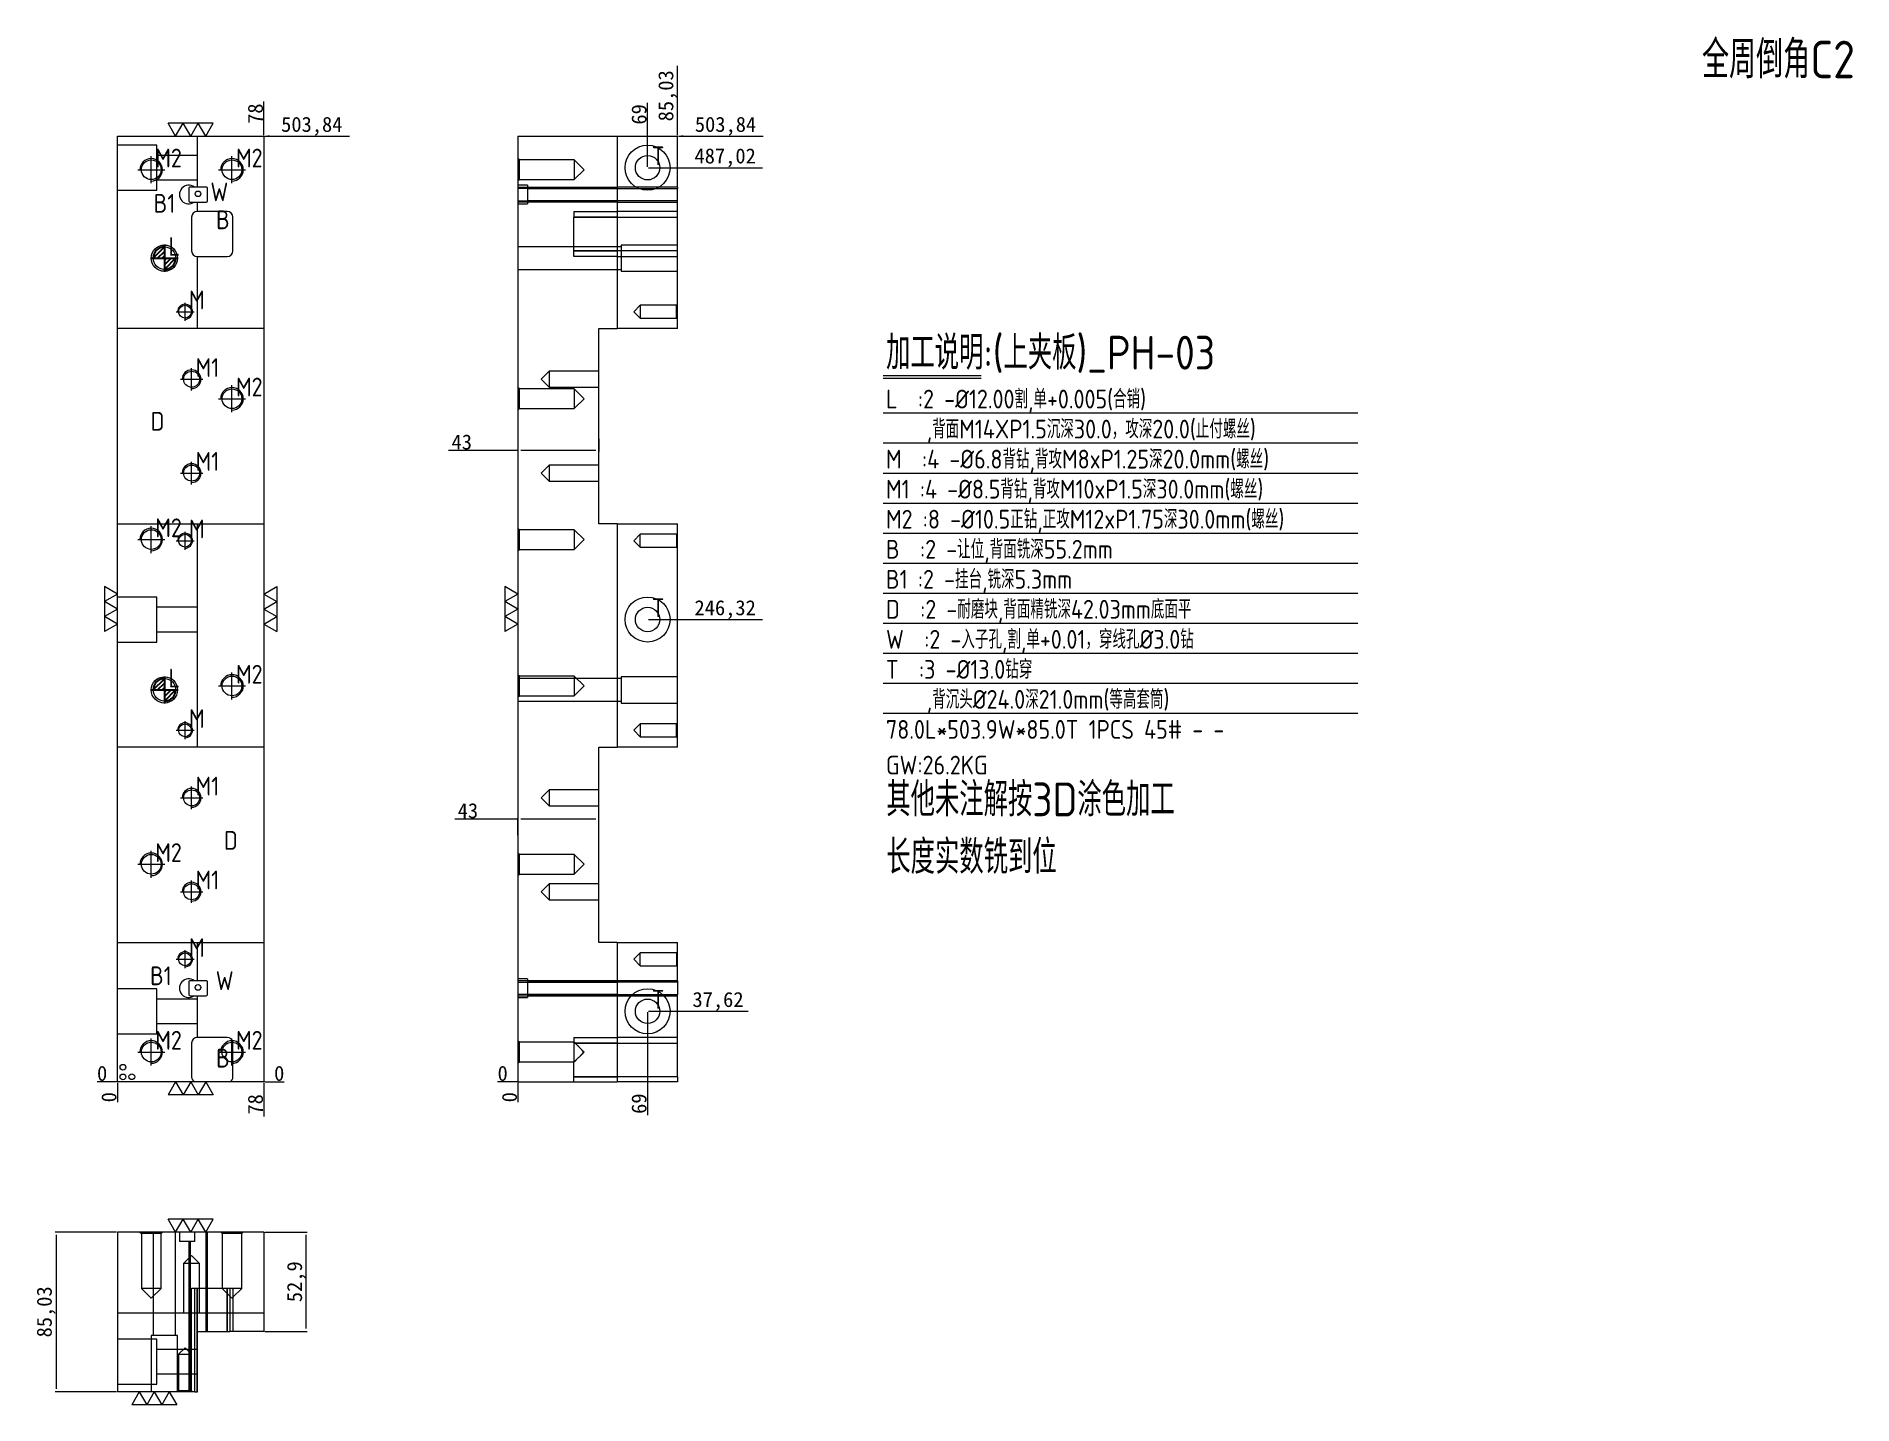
# Model space of a CAD drawing. Header units: millimetres. Extents: x 10629 to 11596, y 65722 to 66450.
import ezdxf

# ---------------------------------------------------------------- set-up
doc = ezdxf.new("R2010")
doc.units = ezdxf.units.MM
doc.linetypes.add('CENTER', pattern=[0])
doc.linetypes.add('DASHED', pattern=[0])
doc.layers.add('dim', color=4, linetype='Continuous')
doc.layers.add('dim_temp', color=161, linetype='Continuous', lineweight=9)
doc.layers.add('PH', color=7, linetype='Continuous', true_color=0xffffff)
doc.layers.add('U1', color=7, linetype='Continuous', true_color=0xffffff)
doc.styles.add('_PUG_ERP', font='txt')
doc.styles.add('gbenor', font='gbenor.shx', dxfattribs={"bigfont": 'gbcbig'})
doc.dimstyles.new('_PUG_ERP', dxfattribs={"dimtxt": 8, "dimasz": 1.5, "dimexe": 0.5, "dimexo": 0.5, "dimgap": 0.5, "dimtad": 1, "dimtxsty": '_PUG_ERP', "dimblk": 'CLOSEDBLANK', "dimcen": 0, "dimclrd": 4, "dimclre": 4, "dimclrt": 3, "dimazin": 3, "dimtfac": 1, "dimtmove": 0, "dimatfit": 3, "dimldrblk": 'CLOSEDBLANK', "dimlwd": 9, "dimlwe": 9})

msp = doc.modelspace()

# ---------------------------------------------------------------- texts
at = {"layer": 'dim', "color": 4, "lineweight": 18, "style": 'gbenor'}
for s, height, p in [('M2', 10, (10692.402, 66380.648)), ('M2', 10, (10735.402, 66380.648)), ('T', 10, (10956.852, 66381.808)), ('B1', 10, (10691.552, 66356.504)), ('W', 10, (10721.767, 66362.621)), ('B', 10, (10724.793, 66347.738)), ('L', 10, (10699.422, 66333.577)), ('M', 10, (10710.362, 66305.028)), ('加工说明:(上夹板)_PH-03', 18, (11081.625, 66272.95)), ('M1', 10, (10713.882, 66269.038)), ('M2', 10, (10735.402, 66258.648)), ('D', 10, (10689.94, 66240.404)), ('    ,背面M14XP1.5沉深30.0，攻深20.0(止付螺丝)', 10, (11081.59, 66236.236)), ('M1', 10, (10713.882, 66219.038)), ('M  :4 -%%c6.8背钻,背攻M8xP1.25深20.0mm(螺丝)', 10, (11081.59, 66220.236)), ('M1 :4 -%%c8.5背钻,背攻M10xP1.5深30.0mm(螺丝)', 10, (11081.59, 66204.236)), ('M2', 10, (10692.402, 66183.648)), ('M', 10, (10710.362, 66183.028)), ('M2 :8 -%%c10.5正钻,正攻M12xP1.75深30.0mm(螺丝)', 10, (11081.59, 66188.236)), ('B  :2 -让位,背面铣深55.2mm', 10, (11081.59, 66172.236)), ('B1 :2 -挂台,铣深5.3mm', 10, (11081.59, 66156.236)), ('T', 10, (10956.852, 66141.108)), ('D  :2 -耐磨块,背面精铣深42.03mm底面平', 10, (11081.59, 66140.236)), ('L', 10, (10699.422, 66103.577)), ('M2', 10, (10735.402, 66105.648)), ('T  :3 -%%c13.0钻穿', 10, (11081.59, 66108.236)), ('    ,背沉头%%c24.0深21.0mm(等高套筒)', 10, (11081.59, 66092.236)), ('M', 10, (10710.362, 66082.028)), ('78.0L*503.9W*85.0T 1PCS 45# - - ', 10, (11081.59, 66076.236)), ('GW:26.2KG ', 10, (11081.59, 66057.236)), ('M1', 10, (10713.882, 66046.038)), ('D', 10, (10728.988, 66017.118)), ('M2', 10, (10692.402, 66010.648)), ('M1', 10, (10713.882, 65996.038)), ('M', 10, (10710.362, 65960.028)), ('B1', 10, (10689.64, 65944.987)), ('W', 10, (10724.599, 65942.417)), ('T', 10, (10956.852, 65932.408)), ('M2', 10, (10692.402, 65910.648)), ('M2', 10, (10735.402, 65910.648)), ('B', 10, (10724.793, 65901.129))]:
    msp.add_text(s, height=height, dxfattribs=at).set_placement(p)
at = {"layer": 'dim', "color": 1, "lineweight": 18, "style": 'gbenor'}
for s, p in [('L  :2 -%%c12.00割,单+0.005(合销)', (11081.59, 66252.236)), ('W  :2 -入子孔,割,单+0.01，穿线孔%%c3.0钻', (11081.59, 66124.236))]:
    msp.add_text(s, height=10, dxfattribs=at).set_placement(p)
at = {"layer": 'dim', "color": 21, "lineweight": 18, "style": 'gbenor'}
for s, p in [('其他未注解按3D涂色加工', (11081.758, 66034.95)), ('长度实数铣到位', (11081.758, 66004.293))]:
    msp.add_text(s, height=18, dxfattribs=at).set_placement(p)
at = {"layer": 'U1', "color": 3, "lineweight": 18, "style": 'gbenor'}
msp.add_text('全周倒角C2', height=20, dxfattribs=at).set_placement((11516.2, 66428.14))

# ---------------------------------------------------------------- blocks, each defined once
blk = doc.blocks.new('*D1268')
at = {"layer": 'Defpoints', "color": 0}
for p in [(10954.59, 65931.08), (10975.62, 65931.08), (10885.59, 65893.46)]:
    blk.add_point(p, dxfattribs=at)
at = {"layer": 'dim_temp', "color": 4, "lineweight": 9}
for p, q in [((10955.09, 65931.08), (10969.62, 65931.08)), ((10969.62, 65931.08), (10972.62, 65931.08)), ((10972.62, 65931.08), (11008.12, 65931.08))]:
    blk.add_line(p, q, dxfattribs=at)
at = {"layer": 'dim_temp', "color": 3, "lineweight": 18, "insert": (10992.12, 65936.34), "char_height": 8, "attachment_point": 5, "style": '_PUG_ERP'}
blk.add_mtext('37,62', dxfattribs=at)
blk = doc.blocks.new('_ClosedBlank')
blk = doc.blocks.new('*D1269')
at = {"layer": 'Defpoints', "color": 0}
for p in [(10954.59, 66139.78), (10975.62, 66139.78), (10885.59, 65893.46)]:
    blk.add_point(p, dxfattribs=at)
at = {"layer": 'dim_temp', "color": 4, "lineweight": 9}
for p, q in [((10955.09, 66139.78), (10969.62, 66139.78)), ((10969.62, 66139.78), (10972.62, 66139.78)), ((10972.62, 66139.78), (11015.74, 66139.78))]:
    blk.add_line(p, q, dxfattribs=at)
at = {"layer": 'dim_temp', "color": 3, "lineweight": 18, "insert": (10995.93, 66145.04), "char_height": 8, "attachment_point": 5, "style": '_PUG_ERP'}
blk.add_mtext('246,32', dxfattribs=at)
blk = doc.blocks.new('*D1270')
at = {"layer": 'Defpoints', "color": 0}
for p in [(10954.59, 66380.48), (10975.62, 66380.48), (10885.59, 65893.46)]:
    blk.add_point(p, dxfattribs=at)
at = {"layer": 'dim_temp', "color": 4, "lineweight": 9}
for p, q in [((10955.09, 66380.48), (10969.62, 66380.48)), ((10969.62, 66380.48), (10972.62, 66380.48)), ((10972.62, 66380.48), (11015.74, 66380.48))]:
    blk.add_line(p, q, dxfattribs=at)
at = {"layer": 'dim_temp', "color": 3, "lineweight": 18, "insert": (10995.93, 66385.74), "char_height": 8, "attachment_point": 5, "style": '_PUG_ERP'}
blk.add_mtext('487,02', dxfattribs=at)
blk = doc.blocks.new('*D1271')
at = {"layer": 'Defpoints', "color": 0}
for p in [(10970.62, 66397.3), (10975.62, 66397.3), (10885.59, 65893.46)]:
    blk.add_point(p, dxfattribs=at)
at = {"layer": 'dim_temp', "color": 4, "lineweight": 9}
for p, q in [((10971.12, 66397.3), (10973.62, 66397.3)), ((10973.62, 66397.3), (10972.62, 66397.3)), ((10972.62, 66397.3), (11016.12, 66397.3))]:
    blk.add_line(p, q, dxfattribs=at)
at = {"layer": 'dim_temp', "color": 3, "lineweight": 18, "insert": (10996.12, 66402.56), "char_height": 8, "attachment_point": 5, "style": '_PUG_ERP'}
blk.add_mtext('503,84', dxfattribs=at)
blk = doc.blocks.new('*D1272')
at = {"layer": 'Defpoints', "color": 0}
for p in [(10880.59, 65893.46), (10885.59, 65893.46), (10885.59, 65893.46)]:
    blk.add_point(p, dxfattribs=at)
at = {"layer": 'dim_temp', "color": 4, "lineweight": 9}
blk.add_line((10885.09, 65893.46), (10874.75, 65893.46), dxfattribs=at)
at = {"layer": 'dim_temp', "color": 3, "lineweight": 18, "insert": (10877.42, 65897.96), "char_height": 8, "attachment_point": 5, "style": '_PUG_ERP'}
blk.add_mtext('0', dxfattribs=at)
blk = doc.blocks.new('*D1273')
at = {"layer": 'Defpoints', "color": 0}
for p in [(10954.59, 65931.08), (10885.59, 65893.46), (10954.59, 65888.46)]:
    blk.add_point(p, dxfattribs=at)
at = {"layer": 'dim_temp', "color": 4, "lineweight": 9}
blk.add_line((10954.59, 65930.58), (10954.59, 65875.77), dxfattribs=at)
at = {"layer": 'dim_temp', "color": 3, "lineweight": 18, "insert": (10950.09, 65881.87), "char_height": 8, "attachment_point": 5, "rotation": 90, "style": '_PUG_ERP'}
blk.add_mtext('69', dxfattribs=at)
blk = doc.blocks.new('*D1274')
at = {"layer": 'Defpoints', "color": 0}
for p in [(10885.59, 65893.46), (10885.59, 65893.46), (10885.59, 65888.46)]:
    blk.add_point(p, dxfattribs=at)
at = {"layer": 'dim_temp', "color": 4, "lineweight": 9}
blk.add_line((10885.59, 65892.96), (10885.59, 65882.63), dxfattribs=at)
at = {"layer": 'dim_temp', "color": 3, "lineweight": 18, "insert": (10881.09, 65885.3), "char_height": 8, "attachment_point": 5, "rotation": 90, "style": '_PUG_ERP'}
blk.add_mtext('0', dxfattribs=at)
blk = doc.blocks.new('*D1275')
at = {"layer": 'Defpoints', "color": 0}
for p in [(10970.62, 66402.3), (10970.62, 66397.3), (10885.59, 65893.46)]:
    blk.add_point(p, dxfattribs=at)
at = {"layer": 'dim_temp', "color": 4, "lineweight": 9}
blk.add_line((10970.62, 66397.8), (10970.62, 66434.8), dxfattribs=at)
at = {"layer": 'dim_temp', "color": 3, "lineweight": 18, "insert": (10965.35, 66418.8), "char_height": 8, "attachment_point": 5, "rotation": 90, "style": '_PUG_ERP'}
blk.add_mtext('85,03', dxfattribs=at)
blk = doc.blocks.new('*D1276')
at = {"layer": 'Defpoints', "color": 0}
for p in [(10954.59, 66402.3), (10954.59, 66380.48), (10885.59, 65893.46)]:
    blk.add_point(p, dxfattribs=at)
at = {"layer": 'dim_temp', "color": 4, "lineweight": 9}
blk.add_line((10954.59, 66380.98), (10954.59, 66414.99), dxfattribs=at)
at = {"layer": 'dim_temp', "color": 3, "lineweight": 18, "insert": (10950.09, 66408.9), "char_height": 8, "attachment_point": 5, "rotation": 90, "style": '_PUG_ERP'}
blk.add_mtext('69', dxfattribs=at)
blk = doc.blocks.new('pg_hx_L0')
at = {"color": 230}
for p, q in [((-0.6, 0), (0.6, 0)), ((-0.5, -0.003), (0, 0.497)), ((-0.3, 0), (0, 0.3)), ((-0.1, 0), (0, 0.1)), ((0, 0.6), (0, -0.6)), ((0.5, 0.003), (0, -0.497)), ((0.1, 0), (0, -0.1)), ((0.3, 0), (0, -0.3))]:
    blk.add_line(p, q, dxfattribs=at)
for start, end in [(90, 180), (270, 0)]:
    blk.add_arc((0, 0), 0.5, start, end, dxfattribs=at)
blk = doc.blocks.new('pg_hx_LLL0')
blk.add_blockref('pg_hx_L0', (0, 0))
blk = doc.blocks.new('*D1277')
at = {"layer": 'Defpoints', "color": 0}
for p in [(10672.26, 65893.46), (10750.26, 65893.46), (10755.26, 65893.46)]:
    blk.add_point(p, dxfattribs=at)
at = {"layer": 'dim_temp', "color": 4, "lineweight": 9}
blk.add_line((10750.76, 65893.46), (10761.09, 65893.46), dxfattribs=at)
at = {"layer": 'dim_temp', "color": 3, "lineweight": 18, "insert": (10758.42, 65897.96), "char_height": 8, "attachment_point": 5, "style": '_PUG_ERP'}
blk.add_mtext('0', dxfattribs=at)
blk = doc.blocks.new('*D1278')
at = {"layer": 'Defpoints', "color": 0}
for p in [(10750.26, 66397.3), (10755.26, 66397.3), (10672.26, 65893.46)]:
    blk.add_point(p, dxfattribs=at)
at = {"layer": 'dim_temp', "color": 4, "lineweight": 9}
for p, q in [((10750.76, 66397.3), (10753.26, 66397.3)), ((10753.26, 66397.3), (10752.26, 66397.3)), ((10752.26, 66397.3), (10795.76, 66397.3))]:
    blk.add_line(p, q, dxfattribs=at)
at = {"layer": 'dim_temp', "color": 3, "lineweight": 18, "insert": (10775.76, 66402.56), "char_height": 8, "attachment_point": 5, "style": '_PUG_ERP'}
blk.add_mtext('503,84', dxfattribs=at)
blk = doc.blocks.new('*D1279')
at = {"layer": 'Defpoints', "color": 0}
for p in [(10667.26, 65893.46), (10672.26, 65893.46), (10672.26, 65893.46)]:
    blk.add_point(p, dxfattribs=at)
at = {"layer": 'dim_temp', "color": 4, "lineweight": 9}
blk.add_line((10671.76, 65893.46), (10661.42, 65893.46), dxfattribs=at)
at = {"layer": 'dim_temp', "color": 3, "lineweight": 18, "insert": (10664.09, 65897.96), "char_height": 8, "attachment_point": 5, "style": '_PUG_ERP'}
blk.add_mtext('0', dxfattribs=at)
blk = doc.blocks.new('*D1280')
at = {"layer": 'Defpoints', "color": 0}
for p in [(10672.26, 65893.46), (10750.26, 65893.46), (10750.26, 65888.46)]:
    blk.add_point(p, dxfattribs=at)
at = {"layer": 'dim_temp', "color": 4, "lineweight": 9}
blk.add_line((10750.26, 65892.96), (10750.26, 65875.01), dxfattribs=at)
at = {"layer": 'dim_temp', "color": 3, "lineweight": 18, "insert": (10745.76, 65881.49), "char_height": 8, "attachment_point": 5, "rotation": 90, "style": '_PUG_ERP'}
blk.add_mtext('78', dxfattribs=at)
blk = doc.blocks.new('*D1281')
at = {"layer": 'Defpoints', "color": 0}
for p in [(10672.26, 65893.46), (10672.26, 65893.46), (10672.26, 65888.46)]:
    blk.add_point(p, dxfattribs=at)
at = {"layer": 'dim_temp', "color": 4, "lineweight": 9}
blk.add_line((10672.26, 65892.96), (10672.26, 65882.63), dxfattribs=at)
at = {"layer": 'dim_temp', "color": 3, "lineweight": 18, "insert": (10667.76, 65885.3), "char_height": 8, "attachment_point": 5, "rotation": 90, "style": '_PUG_ERP'}
blk.add_mtext('0', dxfattribs=at)
blk = doc.blocks.new('*D1282')
at = {"layer": 'Defpoints', "color": 0}
for p in [(10750.26, 66402.3), (10750.26, 66397.3), (10672.26, 65893.46)]:
    blk.add_point(p, dxfattribs=at)
at = {"layer": 'dim_temp', "color": 4, "lineweight": 9}
blk.add_line((10750.26, 66397.8), (10750.26, 66415.76), dxfattribs=at)
at = {"layer": 'dim_temp', "color": 3, "lineweight": 18, "insert": (10745.76, 66409.28), "char_height": 8, "attachment_point": 5, "rotation": 90, "style": '_PUG_ERP'}
blk.add_mtext('78', dxfattribs=at)
blk = doc.blocks.new('*D1283')
at = {"layer": 'Defpoints', "color": 0}
for p in [(10672.26, 65813.46), (10639.56, 65728.43), (10672.26, 65728.43)]:
    blk.add_point(p, dxfattribs=at)
at = {"layer": 'dim_temp', "color": 4, "lineweight": 9}
for p, q in [((10671.76, 65813.46), (10639.06, 65813.46)), ((10639.56, 65811.96), (10639.56, 65729.93)), ((10671.76, 65728.43), (10639.06, 65728.43))]:
    blk.add_line(p, q, dxfattribs=at)
at = {"layer": 'dim_temp', "color": 3, "lineweight": 18, "insert": (10634.3, 65770.95), "char_height": 8, "attachment_point": 5, "rotation": 90, "style": '_PUG_ERP'}
blk.add_mtext('85,03', dxfattribs=at)
blk = doc.blocks.new('*D1284')
at = {"layer": 'Defpoints', "color": 0}
for p in [(10750.26, 65813.46), (10772.85, 65813.46), (10750.26, 65760.56)]:
    blk.add_point(p, dxfattribs=at)
at = {"layer": 'dim_temp', "color": 4, "lineweight": 9}
for p, q in [((10750.76, 65813.46), (10773.35, 65813.46)), ((10772.85, 65762.06), (10772.85, 65811.96)), ((10750.76, 65760.56), (10773.35, 65760.56))]:
    blk.add_line(p, q, dxfattribs=at)
at = {"layer": 'dim_temp', "color": 3, "lineweight": 18, "insert": (10767.59, 65787.01), "char_height": 8, "attachment_point": 5, "rotation": 90, "style": '_PUG_ERP'}
blk.add_mtext('52,9', dxfattribs=at)
blk = doc.blocks.new('*D1285')
at = {"layer": 'Defpoints', "color": 0}
for p in [(10885.59, 66236.52), (10885.59, 66229.82), (10928.59, 66236.52)]:
    blk.add_point(p, dxfattribs=at)
at = {"layer": 'dim_temp', "color": 4, "lineweight": 9}
for p, q in [((10885.59, 66229.82), (10848.66, 66229.82)), ((10885.59, 66236.02), (10885.59, 66229.32)), ((10927.09, 66229.82), (10887.09, 66229.82)), ((10928.59, 66236.02), (10928.59, 66229.32))]:
    blk.add_line(p, q, dxfattribs=at)
at = {"layer": 'dim_temp', "color": 3, "lineweight": 18, "insert": (10855.64, 66234.32), "char_height": 8, "attachment_point": 5, "style": '_PUG_ERP'}
blk.add_mtext('43', dxfattribs=at)
blk = doc.blocks.new('*D1286')
at = {"layer": 'Defpoints', "color": 0}
for p in [(10885.59, 66033.38), (10885.59, 66024.41), (10928.59, 66019.78)]:
    blk.add_point(p, dxfattribs=at)
at = {"layer": 'dim_temp', "color": 4, "lineweight": 9}
for p, q in [((10885.59, 66033.38), (10851.94, 66033.38)), ((10885.59, 66024.91), (10885.59, 66033.88)), ((10927.09, 66033.38), (10887.09, 66033.38)), ((10928.59, 66020.28), (10928.59, 66033.88))]:
    blk.add_line(p, q, dxfattribs=at)
at = {"layer": 'dim_temp', "color": 3, "lineweight": 18, "insert": (10858.91, 66037.88), "char_height": 8, "attachment_point": 5, "style": '_PUG_ERP'}
blk.add_mtext('43', dxfattribs=at)

# ---------------------------------------------------------------- dimensions: what is measured, and where the dimension line sits
at = {"layer": 'dim_temp', "lineweight": 18}
for feature_location, offset, dtype, origin, picture, middle in [((10970.617, 66397.303), (0, 5), 1, (10885.587, 65893.464), '*D1275', (10965.355, 66418.803)), ((10750.257, 66397.303), (0, 5), 1, (10672.257, 65893.464), '*D1282', (10745.757, 66409.279)), ((10954.587, 66380.483), (0, 21.819), 1, (10885.587, 65893.464), '*D1276', (10950.087, 66408.898)), ((10750.257, 66397.303), (5, 0), 0, (10672.257, 65893.464), '*D1278', (10775.757, 66402.565)), ((10970.617, 66397.303), (5, 0), 0, (10885.587, 65893.464), '*D1271', (10996.117, 66402.565)), ((10954.587, 66380.483), (21.03, 0), 0, (10885.587, 65893.464), '*D1270', (10995.926, 66385.745)), ((10954.587, 66139.783), (21.03, 0), 0, (10885.587, 65893.464), '*D1269', (10995.926, 66145.045)), ((10954.587, 65931.083), (21.03, 0), 0, (10885.587, 65893.464), '*D1268', (10992.117, 65936.345)), ((10954.587, 65931.083), (0, -42.619), 1, (10885.587, 65893.464), '*D1273', (10950.087, 65881.869)), ((10672.256884534, 65893.464065116), (-5, 0), 0, (10672.256884534, 65893.464065116), '*D1279', (10664.090217867, 65897.964065116)), ((10750.256884534, 65893.464065116), (5, 0), 0, (10672.256884534, 65893.464065116), '*D1277', (10758.4235512, 65897.964065116)), ((10885.58657138, 65893.464065116), (-5, 0), 0, (10885.58657138, 65893.464065116), '*D1272', (10877.419904713, 65897.964065116)), ((10672.256884534, 65893.464065116), (0, -5), 1, (10672.256884534, 65893.464065116), '*D1281', (10667.756884534, 65885.297398449)), ((10750.257, 65893.464), (0, -5), 1, (10672.257, 65893.464), '*D1280', (10745.757, 65881.488)), ((10885.58657138, 65893.464065116), (0, -5), 1, (10885.58657138, 65893.464065116), '*D1274', (10881.08657138, 65885.29739845))]:
    dim = msp.add_ordinate_dim(feature_location=feature_location, offset=offset, dtype=dtype, origin=origin, dimstyle='_PUG_ERP', dxfattribs=at)
    dim.commit()
    dim.dimension.update_dxf_attribs({"geometry": picture, "text_midpoint": middle})
for base, p1, p2, picture, middle in [((10885.587, 66229.821), (10928.587, 66236.518), (10885.587, 66236.518), '*D1285', (10855.638, 66229.821)), ((10885.587, 66033.376), (10928.587, 66019.783), (10885.587, 66024.408), '*D1286', (10858.914, 66033.376))]:
    dim = msp.add_linear_dim(base=base, p1=p1, p2=p2, dimstyle='_PUG_ERP', dxfattribs=at)
    dim.commit()
    dim.dimension.update_dxf_attribs({"geometry": picture, "text_midpoint": middle, "dimtype": 160})
for base, p1, p2, picture, middle in [((10639.557, 65728.434), (10672.257, 65813.464), (10672.257, 65728.434), '*D1283', (10634.295, 65770.949)), ((10772.849, 65813.464), (10750.257, 65760.564), (10750.257, 65813.464), '*D1284', (10767.587, 65787.014))]:
    dim = msp.add_linear_dim(base=base, p1=p1, p2=p2, angle=90, dimstyle='_PUG_ERP', dxfattribs=at)
    dim.commit()
    dim.dimension.update_dxf_attribs({"geometry": picture, "text_midpoint": middle})

# ---------------------------------------------------------------- linework, layer by layer
at = {"layer": 'dim', "color": 20, "linetype": 'Continuous', "lineweight": 18}
for p, q in [((10703.257, 66397.303), (10699.257, 66404.231)), ((10723.257, 66404.231), (10699.257, 66404.231)), ((10703.257, 66397.303), (10707.257, 66404.231)), ((10711.257, 66397.303), (10707.257, 66404.231)), ((10711.257, 66397.303), (10715.257, 66404.231)), ((10719.257, 66397.303), (10715.257, 66404.231)), ((10719.257, 66397.303), (10723.257, 66404.231)), ((10672.257, 66153.383), (10665.329, 66157.383)), ((10665.329, 66157.383), (10665.329, 66133.383)), ((10672.257, 66153.383), (10665.329, 66149.383)), ((10750.257, 66153.383), (10757.185, 66157.383)), ((10750.257, 66153.383), (10757.185, 66149.383)), ((10757.185, 66157.383), (10757.185, 66133.383)), ((10885.587, 66153.383), (10878.659, 66157.383)), ((10878.659, 66157.383), (10878.659, 66133.383)), ((10885.587, 66153.383), (10878.659, 66149.383)), ((10672.257, 66145.383), (10665.329, 66149.383)), ((10672.257, 66145.383), (10665.329, 66141.383)), ((10750.257, 66145.383), (10757.185, 66149.383)), ((10750.257, 66145.383), (10757.185, 66141.383)), ((10885.587, 66145.383), (10878.659, 66149.383)), ((10885.587, 66145.383), (10878.659, 66141.383)), ((10672.257, 66137.383), (10665.329, 66141.383)), ((10672.257, 66137.383), (10665.329, 66133.383)), ((10750.257, 66137.383), (10757.185, 66141.383)), ((10750.257, 66137.383), (10757.185, 66133.383)), ((10885.587, 66137.383), (10878.659, 66141.383)), ((10885.587, 66137.383), (10878.659, 66133.383)), ((10703.257, 65893.464), (10699.257, 65886.536)), ((10703.257, 65893.464), (10707.257, 65886.536)), ((10711.257, 65893.464), (10707.257, 65886.536)), ((10711.257, 65893.464), (10715.257, 65886.536)), ((10719.257, 65893.464), (10715.257, 65886.536)), ((10719.257, 65893.464), (10723.257, 65886.536)), ((10723.257, 65886.536), (10699.257, 65886.536)), ((10703.257, 65813.464), (10699.257, 65820.392)), ((10723.257, 65820.392), (10699.257, 65820.392)), ((10703.257, 65813.464), (10707.257, 65820.392)), ((10711.257, 65813.464), (10707.257, 65820.392)), ((10711.257, 65813.464), (10715.257, 65820.392)), ((10719.257, 65813.464), (10715.257, 65820.392)), ((10719.257, 65813.464), (10723.257, 65820.392)), ((10683.847, 65728.434), (10679.847, 65721.506)), ((10683.847, 65728.434), (10687.847, 65721.506)), ((10691.847, 65728.434), (10687.847, 65721.506)), ((10691.847, 65728.434), (10695.847, 65721.506)), ((10699.847, 65728.434), (10695.847, 65721.506)), ((10699.847, 65728.434), (10703.847, 65721.506)), ((10703.847, 65721.506), (10679.847, 65721.506))]:
    msp.add_line(p, q, dxfattribs=at)
at = {"layer": 'dim', "color": 8, "linetype": 'Continuous', "lineweight": 18}
for p, q in [((11080.09, 66269.843), (11132.254, 66269.843)), ((11080.09, 66268.343), (11132.254, 66268.343)), ((11080.09, 66249.843), (11332.81, 66249.843)), ((11080.09, 66233.843), (11332.81, 66233.843)), ((11080.09, 66217.843), (11332.81, 66217.843)), ((11080.09, 66201.843), (11332.81, 66201.843)), ((11080.09, 66185.843), (11332.81, 66185.843)), ((11080.09, 66169.843), (11332.81, 66169.843)), ((11080.09, 66153.843), (11332.81, 66153.843)), ((11080.09, 66137.843), (11332.81, 66137.843)), ((11080.09, 66121.843), (11332.81, 66121.843)), ((11080.09, 66105.843), (11332.81, 66105.843)), ((11080.09, 66089.843), (11332.81, 66089.843))]:
    msp.add_line(p, q, dxfattribs=at)
at = {"layer": 'dim', "lineweight": 18}
for centre in [(10675.178, 65901.29), (10675.178, 65896.121), (10679.919, 65896.228)]:
    msp.add_circle(centre, 1.523, dxfattribs=at)
at = {"layer": 'PH', "color": 135, "linetype": 'DASHED', "lineweight": 13, "ltscale": 0.493182}
for p, q in [((10714.977, 66370.183), (10714.977, 66397.303)), ((10890.587, 66371.183), (10885.587, 66371.183)), ((10714.977, 66357.183), (10714.977, 66362.183)), ((10938.487, 66362.183), (10885.587, 66362.183)), ((10885.587, 66361.183), (10890.587, 66361.183)), ((10915.387, 66357.183), (10938.487, 66357.183)), ((10940.617, 66338.303), (10885.587, 66338.303)), ((10970.617, 66339.303), (10940.617, 66339.303)), ((10940.617, 66339.303), (10940.617, 66332.303)), ((10714.977, 66294.783), (10714.977, 66333.183)), ((10885.587, 66326.303), (10940.617, 66326.303)), ((10938.487, 66333.183), (10915.387, 66333.183)), ((10940.617, 66332.303), (10940.617, 66325.303)), ((10940.617, 66325.303), (10970.617, 66325.303)), ((10714.977, 66071.783), (10714.977, 66190.783)), ((10940.617, 66108.303), (10885.587, 66108.303)), ((10970.617, 66109.303), (10940.617, 66109.303)), ((10940.617, 66109.303), (10940.617, 66102.303)), ((10885.587, 66096.303), (10940.617, 66096.303)), ((10940.617, 66102.303), (10940.617, 66095.303)), ((10940.617, 66095.303), (10970.617, 66095.303)), ((10714.977, 65947.383), (10714.977, 65967.783)), ((10890.587, 65948.383), (10885.587, 65948.383)), ((10714.977, 65917.183), (10714.977, 65939.383)), ((10885.587, 65939.383), (10938.487, 65939.383)), ((10885.587, 65938.383), (10890.587, 65938.383)), ((10915.387, 65917.183), (10938.487, 65917.183)), ((10691.257, 65813.464), (10691.257, 65758.434)), ((10703.257, 65758.434), (10703.257, 65813.464)), ((10705.257, 65813.464), (10705.257, 65808.464)), ((10713.257, 65813.464), (10713.257, 65808.464)), ((10720.257, 65760.564), (10720.257, 65813.464)), ((10710.257, 65808.464), (10710.257, 65728.434)), ((10711.768, 65728.434), (10711.768, 65783.664)), ((10733.768, 65783.664), (10733.768, 65760.564)), ((10690.257, 65758.434), (10690.257, 65728.434)), ((10704.257, 65758.434), (10690.257, 65758.434)), ((10704.257, 65728.434), (10704.257, 65758.434))]:
    msp.add_line(p, q, dxfattribs=at)
at = {"layer": 'PH', "color": 135, "linetype": 'Continuous', "lineweight": 18}
for p, q in [((10885.587, 66397.303), (10938.487, 66397.303)), ((10885.587, 66397.303), (10885.587, 65893.464)), ((10938.487, 66397.303), (10970.617, 66397.303)), ((10938.487, 66397.303), (10938.487, 66294.783)), ((10970.617, 66370.183), (10970.617, 66397.303)), ((10970.617, 66370.183), (10970.617, 66369.483)), ((10970.617, 66362.883), (10970.617, 66369.483)), ((10938.487, 66362.183), (10970.617, 66362.183)), ((10970.617, 66357.183), (10938.487, 66357.183)), ((10970.617, 66362.183), (10970.617, 66362.883)), ((10970.617, 66357.183), (10970.617, 66362.183)), ((10970.617, 66354.183), (10970.617, 66357.183)), ((10970.617, 66336.183), (10970.617, 66354.183)), ((10970.617, 66333.183), (10970.617, 66336.183)), ((10938.487, 66333.183), (10970.617, 66333.183)), ((10970.617, 66294.783), (10970.617, 66333.183)), ((10928.587, 66294.783), (10938.487, 66294.783)), ((10970.617, 66294.783), (10938.487, 66294.783)), ((10938.487, 66190.783), (10928.587, 66190.783)), ((10938.487, 66190.783), (10970.617, 66190.783)), ((10938.487, 66190.783), (10938.487, 66071.783)), ((10970.617, 66071.783), (10970.617, 66190.783)), ((10928.587, 66071.783), (10938.487, 66071.783)), ((10970.617, 66071.783), (10938.487, 66071.783)), ((10938.487, 65967.783), (10928.587, 65967.783)), ((10938.487, 65967.783), (10970.617, 65967.783)), ((10938.487, 65967.783), (10938.487, 65893.464)), ((10970.617, 65947.383), (10970.617, 65967.783)), ((10938.487, 65939.383), (10970.617, 65939.383)), ((10970.617, 65947.383), (10970.617, 65946.683)), ((10970.617, 65946.683), (10970.617, 65940.083)), ((10970.617, 65939.383), (10970.617, 65940.083)), ((10970.617, 65917.183), (10970.617, 65939.383)), ((10970.617, 65917.183), (10938.487, 65917.183)), ((10970.617, 65914.183), (10970.617, 65917.183)), ((10970.617, 65896.183), (10970.617, 65914.183)), ((10885.587, 65893.464), (10938.487, 65893.464)), ((10970.617, 65893.464), (10938.487, 65893.464)), ((10970.617, 65896.183), (10970.617, 65893.464)), ((10750.257, 65813.464), (10672.257, 65813.464)), ((10672.257, 65813.464), (10672.257, 65728.434)), ((10750.257, 65813.464), (10750.257, 65760.564)), ((10713.501, 65728.434), (10713.501, 65783.664)), ((10732.035, 65783.664), (10732.035, 65760.564)), ((10714.977, 65760.564), (10730.768, 65760.564)), ((10714.977, 65728.434), (10714.977, 65760.564)), ((10730.768, 65760.564), (10732.035, 65760.564)), ((10750.257, 65760.564), (10732.035, 65760.564)), ((10713.501, 65728.434), (10672.257, 65728.434)), ((10713.501, 65728.434), (10714.768, 65728.434)), ((10714.768, 65728.434), (10714.977, 65728.434))]:
    msp.add_line(p, q, dxfattribs=at)
at = {"layer": 'PH', "color": 31, "linetype": 'DASHED', "lineweight": 13, "ltscale": 0.493182}
for p, q in [((10693.257, 66392.485), (10672.257, 66392.485)), ((10693.257, 66368.482), (10693.257, 66392.485)), ((10714.977, 66386.984), (10693.257, 66386.984)), ((10693.257, 66373.982), (10714.977, 66373.982)), ((10672.257, 66368.482), (10693.257, 66368.482)), ((10890.587, 66371.183), (10890.587, 66370.183)), ((10890.587, 66370.183), (10890.587, 66369.483)), ((10890.587, 66369.483), (10890.587, 66362.883)), ((10730.768, 66357.183), (10714.768, 66357.183)), ((10890.587, 66362.883), (10890.587, 66362.183)), ((10890.587, 66362.183), (10890.587, 66361.183)), ((10915.387, 66357.183), (10915.387, 66354.183)), ((10711.768, 66354.183), (10711.768, 66336.183)), ((10733.768, 66336.183), (10733.768, 66354.183)), ((10915.387, 66336.183), (10915.387, 66354.183)), ((10915.387, 66333.183), (10915.387, 66336.183)), ((10714.768, 66333.183), (10730.768, 66333.183)), ((10693.257, 66151.785), (10672.257, 66151.785)), ((10693.257, 66127.782), (10693.257, 66151.785)), ((10714.977, 66146.284), (10693.257, 66146.284)), ((10693.257, 66133.282), (10714.977, 66133.282)), ((10672.257, 66127.782), (10693.257, 66127.782)), ((10890.587, 65948.383), (10890.587, 65947.383)), ((10693.257, 65943.085), (10672.257, 65943.085)), ((10693.257, 65919.082), (10693.257, 65943.085)), ((10890.587, 65947.383), (10890.587, 65946.683)), ((10890.587, 65946.683), (10890.587, 65940.083)), ((10890.587, 65940.083), (10890.587, 65939.383)), ((10890.587, 65939.383), (10890.587, 65938.383)), ((10714.977, 65937.584), (10693.257, 65937.584)), ((10693.257, 65924.582), (10714.977, 65924.582)), ((10672.257, 65919.082), (10693.257, 65919.082)), ((10711.768, 65914.183), (10711.768, 65896.183)), ((10730.768, 65917.183), (10714.768, 65917.183)), ((10915.387, 65917.183), (10915.387, 65914.614)), ((10733.768, 65896.183), (10733.768, 65904.155)), ((10915.387, 65896.183), (10915.387, 65904.155)), ((10915.387, 65893.464), (10915.387, 65896.183)), ((10713.257, 65808.464), (10705.257, 65808.464)), ((10711.768, 65783.664), (10713.501, 65783.664)), ((10732.035, 65783.664), (10733.768, 65783.664)), ((10693.257, 65756.466), (10672.257, 65756.466)), ((10693.257, 65744.464), (10693.257, 65756.466)), ((10714.977, 65750.965), (10693.257, 65750.965)), ((10693.257, 65732.463), (10693.257, 65744.464)), ((10693.257, 65737.963), (10714.977, 65737.963)), ((10672.257, 65732.463), (10693.257, 65732.463))]:
    msp.add_line(p, q, dxfattribs=at)
at = {"layer": 'PH', "color": 1, "linetype": 'CENTER', "lineweight": 18, "ltscale": 0.493182}
for p, q in [((10690.257, 66372.183), (10690.257, 66386.583)), ((10733.257, 66372.183), (10733.257, 66386.583)), ((10683.057, 66379.383), (10697.457, 66379.383)), ((10726.057, 66379.383), (10740.457, 66379.383)), ((10708.257, 66298.983), (10708.257, 66308.583)), ((10703.457, 66303.783), (10713.057, 66303.783)), ((10705.757, 66267.783), (10717.757, 66267.783)), ((10711.757, 66261.783), (10711.757, 66273.783)), ((10733.257, 66250.183), (10733.257, 66264.583)), ((10726.057, 66257.383), (10740.457, 66257.383)), ((10711.757, 66211.783), (10711.757, 66223.783)), ((10705.757, 66217.783), (10717.757, 66217.783)), ((10683.057, 66182.383), (10697.457, 66182.383)), ((10690.257, 66175.183), (10690.257, 66189.583)), ((10703.457, 66181.783), (10713.057, 66181.783)), ((10708.257, 66176.983), (10708.257, 66186.583)), ((10726.057, 66104.383), (10740.457, 66104.383)), ((10733.257, 66097.183), (10733.257, 66111.583)), ((10708.257, 66075.983), (10708.257, 66085.583)), ((10703.457, 66080.783), (10713.057, 66080.783)), ((10711.757, 66038.783), (10711.757, 66050.783)), ((10705.757, 66044.783), (10717.757, 66044.783)), ((10690.257, 66002.183), (10690.257, 66016.583)), ((10683.057, 66009.383), (10697.457, 66009.383)), ((10711.757, 65988.783), (10711.757, 66000.783)), ((10705.757, 65994.783), (10717.757, 65994.783)), ((10703.457, 65958.783), (10713.057, 65958.783)), ((10708.257, 65953.983), (10708.257, 65963.583)), ((10690.257, 65902.183), (10690.257, 65916.583)), ((10733.257, 65902.183), (10733.257, 65916.583)), ((10683.057, 65909.383), (10697.457, 65909.383)), ((10726.057, 65909.383), (10740.457, 65909.383))]:
    msp.add_line(p, q, dxfattribs=at)
at = {"layer": 'PH', "color": 5, "linetype": 'DASHED', "lineweight": 13, "ltscale": 0.493182}
for p, q in [((10886.334, 66384.636), (10885.587, 66385.383)), ((10915.587, 66384.636), (10886.334, 66384.636)), ((10886.334, 66379.383), (10886.334, 66384.636)), ((10920.84, 66379.383), (10915.587, 66384.636)), ((10915.587, 66384.636), (10915.587, 66379.383)), ((10885.587, 66373.383), (10886.334, 66374.13)), ((10886.334, 66374.13), (10886.334, 66379.383)), ((10886.334, 66374.13), (10915.587, 66374.13)), ((10915.587, 66374.13), (10920.84, 66379.383)), ((10915.587, 66379.383), (10915.587, 66374.13)), ((10950.617, 66307.186), (10947.214, 66303.783)), ((10970.02, 66307.186), (10950.617, 66307.186)), ((10950.617, 66307.186), (10950.617, 66300.38)), ((10970.617, 66307.783), (10970.02, 66307.186)), ((10970.02, 66300.38), (10970.02, 66307.186)), ((10947.214, 66303.783), (10950.617, 66300.38)), ((10950.617, 66300.38), (10970.02, 66300.38)), ((10970.02, 66300.38), (10970.617, 66299.783)), ((10902.26, 66272.036), (10898.007, 66267.783)), ((10898.007, 66267.783), (10902.26, 66263.53)), ((10928.587, 66272.036), (10902.26, 66272.036)), ((10902.26, 66272.036), (10902.26, 66267.783)), ((10902.26, 66267.783), (10902.26, 66263.53)), ((10886.334, 66262.636), (10885.587, 66263.383)), ((10915.587, 66262.636), (10886.334, 66262.636)), ((10886.334, 66257.383), (10886.334, 66262.636)), ((10902.26, 66263.53), (10928.587, 66263.53)), ((10920.84, 66257.383), (10915.587, 66262.636)), ((10915.587, 66262.636), (10915.587, 66257.383)), ((10885.587, 66251.383), (10886.334, 66252.13)), ((10886.334, 66252.13), (10886.334, 66257.383)), ((10886.334, 66252.13), (10915.587, 66252.13)), ((10915.587, 66252.13), (10920.84, 66257.383)), ((10915.587, 66257.383), (10915.587, 66252.13)), ((10902.26, 66222.036), (10898.007, 66217.783)), ((10928.587, 66222.036), (10902.26, 66222.036)), ((10902.26, 66222.036), (10902.26, 66217.783)), ((10898.007, 66217.783), (10902.26, 66213.53)), ((10902.26, 66217.783), (10902.26, 66213.53)), ((10902.26, 66213.53), (10928.587, 66213.53)), ((10886.334, 66187.636), (10885.587, 66188.383)), ((10915.587, 66187.636), (10886.334, 66187.636)), ((10886.334, 66182.383), (10886.334, 66187.636)), ((10886.334, 66177.13), (10886.334, 66182.383)), ((10920.84, 66182.383), (10915.587, 66187.636)), ((10915.587, 66187.636), (10915.587, 66182.383)), ((10915.587, 66177.13), (10920.84, 66182.383)), ((10915.587, 66182.383), (10915.587, 66177.13)), ((10950.617, 66185.186), (10947.214, 66181.783)), ((10947.214, 66181.783), (10950.617, 66178.38)), ((10970.02, 66185.186), (10950.617, 66185.186)), ((10950.617, 66178.38), (10950.617, 66185.186)), ((10970.617, 66185.783), (10970.02, 66185.186)), ((10970.02, 66185.186), (10970.02, 66178.38)), ((10885.587, 66176.383), (10886.334, 66177.13)), ((10886.334, 66177.13), (10915.587, 66177.13)), ((10950.617, 66178.38), (10970.02, 66178.38)), ((10970.02, 66178.38), (10970.617, 66177.783)), ((10886.334, 66109.636), (10885.587, 66110.383)), ((10915.587, 66109.636), (10886.334, 66109.636)), ((10886.334, 66104.383), (10886.334, 66109.636)), ((10886.334, 66099.13), (10886.334, 66104.383)), ((10920.84, 66104.383), (10915.587, 66109.636)), ((10915.587, 66109.636), (10915.587, 66104.383)), ((10915.587, 66099.13), (10920.84, 66104.383)), ((10915.587, 66104.383), (10915.587, 66099.13)), ((10885.587, 66098.383), (10886.334, 66099.13)), ((10886.334, 66099.13), (10915.587, 66099.13)), ((10950.617, 66084.186), (10947.214, 66080.783)), ((10970.02, 66084.186), (10950.617, 66084.186)), ((10950.617, 66084.186), (10950.617, 66077.38)), ((10970.617, 66084.783), (10970.02, 66084.186)), ((10970.02, 66077.38), (10970.02, 66084.186)), ((10947.214, 66080.783), (10950.617, 66077.38)), ((10950.617, 66077.38), (10970.02, 66077.38)), ((10970.02, 66077.38), (10970.617, 66076.783)), ((10902.26, 66049.036), (10898.007, 66044.783)), ((10928.587, 66049.036), (10902.26, 66049.036)), ((10902.26, 66049.036), (10902.26, 66044.783)), ((10898.007, 66044.783), (10902.26, 66040.53)), ((10902.26, 66044.783), (10902.26, 66040.53)), ((10902.26, 66040.53), (10928.587, 66040.53)), ((10886.334, 66014.636), (10885.587, 66015.383)), ((10915.587, 66014.636), (10886.334, 66014.636)), ((10886.334, 66009.383), (10886.334, 66014.636)), ((10886.334, 66004.13), (10886.334, 66009.383)), ((10920.84, 66009.383), (10915.587, 66014.636)), ((10915.587, 66014.636), (10915.587, 66009.383)), ((10915.587, 66004.13), (10920.84, 66009.383)), ((10915.587, 66009.383), (10915.587, 66004.13)), ((10885.587, 66003.383), (10886.334, 66004.13)), ((10886.334, 66004.13), (10915.587, 66004.13)), ((10902.26, 65999.036), (10898.007, 65994.783)), ((10928.587, 65999.036), (10902.26, 65999.036)), ((10902.26, 65999.036), (10902.26, 65994.783)), ((10898.007, 65994.783), (10902.26, 65990.53)), ((10902.26, 65994.783), (10902.26, 65990.53)), ((10902.26, 65990.53), (10928.587, 65990.53)), ((10950.617, 65962.186), (10947.214, 65958.783)), ((10947.214, 65958.783), (10950.617, 65955.38)), ((10970.02, 65962.186), (10950.617, 65962.186)), ((10950.617, 65955.38), (10950.617, 65962.186)), ((10970.617, 65962.783), (10970.02, 65962.186)), ((10970.02, 65962.186), (10970.02, 65955.38)), ((10950.617, 65955.38), (10970.02, 65955.38)), ((10970.02, 65955.38), (10970.617, 65954.783)), ((10886.334, 65914.636), (10885.587, 65915.383)), ((10915.387, 65914.636), (10886.334, 65914.636)), ((10886.334, 65909.383), (10886.334, 65914.636)), ((10915.587, 65914.636), (10915.386, 65914.636)), ((10915.387, 65914.614), (10915.387, 65904.155)), ((10915.387, 65914.614), (10915.587, 65914.614)), ((10920.84, 65909.383), (10915.587, 65914.636)), ((10915.587, 65914.636), (10915.587, 65914.614)), ((10915.587, 65904.155), (10915.587, 65914.614)), ((10885.587, 65903.383), (10886.334, 65904.13)), ((10886.334, 65904.13), (10886.334, 65909.383)), ((10886.334, 65904.13), (10915.387, 65904.13)), ((10915.386, 65904.13), (10915.587, 65904.13)), ((10915.587, 65904.155), (10915.387, 65904.155)), ((10915.587, 65904.13), (10920.84, 65909.383)), ((10915.587, 65904.155), (10915.587, 65904.13)), ((10684.257, 65813.464), (10685.004, 65812.717)), ((10695.51, 65812.717), (10696.257, 65813.464)), ((10727.257, 65813.464), (10728.004, 65812.717)), ((10738.51, 65812.717), (10739.257, 65813.464)), ((10685.004, 65812.717), (10685.004, 65783.464)), ((10695.51, 65812.717), (10685.004, 65812.717)), ((10695.51, 65783.464), (10695.51, 65812.717)), ((10728.004, 65812.717), (10728.004, 65783.664)), ((10738.51, 65812.717), (10728.004, 65812.717)), ((10738.51, 65783.464), (10738.51, 65812.717)), ((10711.757, 65801.044), (10707.504, 65796.791)), ((10707.504, 65796.791), (10707.504, 65770.464)), ((10716.01, 65796.791), (10707.504, 65796.791)), ((10716.01, 65796.791), (10711.757, 65801.044)), ((10716.01, 65770.464), (10716.01, 65796.791)), ((10685.004, 65783.464), (10690.257, 65778.211)), ((10695.51, 65783.464), (10685.004, 65783.464)), ((10690.257, 65778.211), (10695.51, 65783.464)), ((10728.004, 65783.664), (10728.004, 65783.464)), ((10728.004, 65783.464), (10733.257, 65778.211)), ((10733.736, 65783.464), (10728.004, 65783.464)), ((10733.257, 65778.211), (10733.768, 65778.722)), ((10733.737, 65783.664), (10733.737, 65783.464)), ((10733.768, 65783.464), (10733.737, 65783.464)), ((10733.768, 65778.722), (10738.51, 65783.464)), ((10738.51, 65783.464), (10733.768, 65783.464)), ((10708.257, 65751.837), (10704.854, 65748.434)), ((10704.854, 65748.434), (10704.854, 65729.031)), ((10704.854, 65748.434), (10711.66, 65748.434)), ((10711.66, 65748.434), (10708.257, 65751.837)), ((10711.66, 65729.031), (10711.66, 65748.434)), ((10704.854, 65729.031), (10704.257, 65728.434)), ((10704.854, 65729.031), (10711.66, 65729.031)), ((10712.257, 65728.434), (10711.66, 65729.031))]:
    msp.add_line(p, q, dxfattribs=at)
at = {"layer": 'PH', "color": 1, "linetype": 'DASHED', "lineweight": 13, "ltscale": 0.493182}
for p, q in [((10885.587, 66370.183), (10938.487, 66370.183)), ((10938.487, 65947.383), (10885.587, 65947.383))]:
    msp.add_line(p, q, dxfattribs=at)
at = {"layer": 'PH', "color": 155, "linetype": 'DASHED', "lineweight": 13, "ltscale": 0.493182}
for p, q in [((10938.487, 66369.483), (10885.587, 66369.483)), ((10890.587, 66369.483), (10938.486, 66369.483)), ((10885.587, 66362.883), (10938.487, 66362.883)), ((10938.486, 66362.883), (10890.587, 66362.883)), ((10915.387, 66354.183), (10938.487, 66354.183)), ((10938.487, 66354.183), (10915.387, 66354.183)), ((10938.487, 66336.183), (10915.387, 66336.183)), ((10915.387, 66336.183), (10938.487, 66336.183)), ((10885.587, 65946.683), (10938.487, 65946.683)), ((10938.487, 65940.083), (10885.587, 65940.083)), ((10938.486, 65946.683), (10890.587, 65946.683)), ((10890.587, 65940.083), (10938.486, 65940.083)), ((10915.387, 65914.183), (10938.487, 65914.183)), ((10938.487, 65914.183), (10916.012, 65914.183)), ((10938.487, 65896.183), (10915.387, 65896.183)), ((10915.387, 65896.183), (10938.487, 65896.183)), ((10719.557, 65813.464), (10719.557, 65760.564)), ((10719.557, 65760.564), (10719.557, 65813.464)), ((10719.557, 65760.564), (10719.557, 65813.464)), ((10719.557, 65813.464), (10719.557, 65760.564)), ((10710.957, 65728.434), (10710.957, 65808.464)), ((10710.957, 65808.464), (10710.957, 65728.434)), ((10710.957, 65808.464), (10710.957, 65728.434)), ((10710.957, 65728.434), (10710.957, 65808.464)), ((10714.768, 65728.434), (10714.768, 65783.664)), ((10714.768, 65783.664), (10714.768, 65728.434)), ((10730.768, 65783.664), (10730.768, 65760.564)), ((10730.768, 65760.564), (10730.768, 65783.664))]:
    msp.add_line(p, q, dxfattribs=at)
at = {"layer": 'PH', "color": 155, "linetype": 'Continuous', "lineweight": 18}
for p, q in [((10938.486, 66369.483), (10970.617, 66369.483)), ((10970.617, 66362.883), (10938.486, 66362.883)), ((10938.487, 66354.183), (10970.617, 66354.183)), ((10970.617, 66336.183), (10938.487, 66336.183)), ((10970.617, 65946.683), (10938.486, 65946.683)), ((10938.486, 65940.083), (10970.617, 65940.083)), ((10938.487, 65914.183), (10970.617, 65914.183)), ((10970.617, 65896.183), (10938.487, 65896.183)), ((10714.768, 65728.434), (10714.768, 65783.664)), ((10730.768, 65783.664), (10730.768, 65760.564))]:
    msp.add_line(p, q, dxfattribs=at)
at = {"layer": 'PH', "color": 1, "linetype": 'Continuous', "lineweight": 18}
for p, q in [((10970.617, 66370.183), (10938.487, 66370.183)), ((10970.617, 65947.383), (10938.487, 65947.383))]:
    msp.add_line(p, q, dxfattribs=at)
at = {"layer": 'PH', "color": 2, "linetype": 'DASHED', "lineweight": 13, "ltscale": 0.493182}
for p, q in [((10750.257, 66294.783), (10672.257, 66294.783)), ((10672.257, 66190.783), (10750.257, 66190.783)), ((10750.257, 66071.783), (10672.257, 66071.783)), ((10672.257, 65967.783), (10750.257, 65967.783)), ((10672.257, 65770.464), (10750.257, 65770.464))]:
    msp.add_line(p, q, dxfattribs=at)
at = {"layer": 'PH', "color": 2, "linetype": 'Continuous', "lineweight": 18}
for p, q in [((10928.587, 66190.783), (10928.587, 66294.783)), ((10928.587, 65967.783), (10928.587, 66071.783))]:
    msp.add_line(p, q, dxfattribs=at)
at = {"layer": 'PH', "color": 31, "linetype": 'Continuous', "lineweight": 18}
msp.add_line((10713.501, 65783.664), (10732.035, 65783.664), dxfattribs=at)
at = {"layer": 'PH', "color": 135, "lineweight": 18}
msp.add_lwpolyline([(10672.257, 66397.303), (10750.257, 66397.303), (10750.257, 65893.464), (10672.257, 65893.464)], close=True, dxfattribs=at)
at = {"layer": 'PH', "color": 1, "lineweight": 18, "ltscale": 0.493182}
msp.add_lwpolyline([(10710.957, 66362.183), (10713.257, 66362.183), (10719.557, 66362.183, 0.4142136), (10720.257, 66362.883), (10720.257, 66369.483, 0.4142136), (10719.557, 66370.183), (10713.257, 66370.183), (10710.957, 66370.183, 0.4142136), (10710.257, 66369.483), (10710.257, 66362.883, 0.4142136)], format="xyb", close=True, dxfattribs=at)
at = {"layer": 'PH', "color": 1, "lineweight": 18}
msp.add_lwpolyline([(10710.957, 65939.383), (10713.257, 65939.383), (10719.557, 65939.383, 0.4142136), (10720.257, 65940.083), (10720.257, 65946.683, 0.4142136), (10719.557, 65947.383), (10713.257, 65947.383), (10710.957, 65947.383, 0.4142136), (10710.257, 65946.683), (10710.257, 65940.083, 0.4142136)], format="xyb", close=True, dxfattribs=at)
at = {"layer": 'PH', "color": 5, "linetype": 'Continuous', "lineweight": 18}
for points in [[(10733.768, 65914.183), (10733.768, 65914.192), (10733.768, 65914.201), (10733.768, 65914.209), (10733.768, 65914.218), (10733.768, 65914.226), (10733.767, 65914.235), (10733.767, 65914.244), (10733.767, 65914.252), (10733.767, 65914.261), (10733.767, 65914.27), (10733.766, 65914.278), (10733.766, 65914.287), (10733.766, 65914.295), (10733.765, 65914.304), (10733.765, 65914.313), (10733.765, 65914.321), (10733.764, 65914.33), (10733.764, 65914.339), (10733.763, 65914.347), (10733.763, 65914.356), (10733.762, 65914.364), (10733.762, 65914.373), (10733.761, 65914.382), (10733.761, 65914.39), (10733.76, 65914.399), (10733.76, 65914.407), (10733.759, 65914.416), (10733.758, 65914.425), (10733.757, 65914.433), (10733.757, 65914.442), (10733.756, 65914.451), (10733.755, 65914.459), (10733.754, 65914.468), (10733.754, 65914.476), (10733.753, 65914.485), (10733.752, 65914.494), (10733.751, 65914.502), (10733.75, 65914.511), (10733.749, 65914.52), (10733.748, 65914.528), (10733.747, 65914.537), (10733.746, 65914.545), (10733.745, 65914.554), (10733.744, 65914.563), (10733.743, 65914.571), (10733.742, 65914.58), (10733.74, 65914.589), (10733.739, 65914.597), (10733.738, 65914.606), (10733.737, 65914.614)], [(10733.768, 65904.155), (10733.768, 65904.348), (10733.768, 65904.54), (10733.768, 65904.733), (10733.768, 65904.925), (10733.768, 65905.118), (10733.768, 65905.311), (10733.768, 65905.504), (10733.768, 65905.696), (10733.768, 65905.889), (10733.768, 65906.082), (10733.768, 65906.276), (10733.768, 65906.469), (10733.768, 65906.663), (10733.768, 65906.856), (10733.768, 65907.05), (10733.768, 65907.245), (10733.768, 65907.44), (10733.768, 65907.635), (10733.768, 65907.832), (10733.768, 65908.029), (10733.768, 65908.228), (10733.768, 65908.43), (10733.768, 65908.636), (10733.768, 65908.85), (10733.768, 65909.082), (10733.768, 65909.343), (10733.768, 65909.611), (10733.768, 65909.849), (10733.768, 65910.068), (10733.768, 65910.277), (10733.768, 65910.48), (10733.768, 65910.681), (10733.768, 65910.879), (10733.768, 65911.077), (10733.768, 65911.273), (10733.768, 65911.469), (10733.768, 65911.664), (10733.768, 65911.859), (10733.768, 65912.053), (10733.768, 65912.248), (10733.768, 65912.442), (10733.768, 65912.636), (10733.768, 65912.829), (10733.768, 65913.023), (10733.768, 65913.217), (10733.768, 65913.41), (10733.768, 65913.604), (10733.768, 65913.797), (10733.768, 65913.99), (10733.768, 65914.183)]]:
    msp.add_lwpolyline(points, dxfattribs=at)
at = {"layer": 'PH', "color": 5, "linetype": 'DASHED', "lineweight": 13, "ltscale": 0.493182}
for points in [[(10916.012, 65914.183), (10916.004, 65914.192), (10915.995, 65914.201), (10915.987, 65914.209), (10915.978, 65914.218), (10915.97, 65914.226), (10915.961, 65914.235), (10915.953, 65914.244), (10915.944, 65914.252), (10915.935, 65914.261), (10915.927, 65914.27), (10915.918, 65914.278), (10915.91, 65914.287), (10915.901, 65914.295), (10915.893, 65914.304), (10915.884, 65914.313), (10915.876, 65914.321), (10915.867, 65914.33), (10915.859, 65914.339), (10915.85, 65914.347), (10915.842, 65914.356), (10915.833, 65914.364), (10915.824, 65914.373), (10915.816, 65914.382), (10915.807, 65914.39), (10915.799, 65914.399), (10915.79, 65914.407), (10915.782, 65914.416), (10915.773, 65914.425), (10915.765, 65914.433), (10915.756, 65914.442), (10915.748, 65914.451), (10915.739, 65914.459), (10915.731, 65914.468), (10915.722, 65914.476), (10915.714, 65914.485), (10915.705, 65914.494), (10915.697, 65914.502), (10915.688, 65914.511), (10915.68, 65914.52), (10915.671, 65914.528), (10915.663, 65914.537), (10915.654, 65914.545), (10915.646, 65914.554), (10915.637, 65914.563), (10915.629, 65914.571), (10915.62, 65914.58), (10915.612, 65914.589), (10915.604, 65914.597), (10915.595, 65914.606), (10915.587, 65914.614)], [(10915.587, 65904.155), (10915.778, 65904.348), (10915.97, 65904.54), (10916.161, 65904.733), (10916.352, 65904.925), (10916.544, 65905.118), (10916.735, 65905.311), (10916.926, 65905.504), (10917.117, 65905.696), (10917.308, 65905.889), (10917.499, 65906.082), (10917.69, 65906.276), (10917.881, 65906.469), (10918.071, 65906.663), (10918.261, 65906.856), (10918.451, 65907.05), (10918.641, 65907.245), (10918.83, 65907.44), (10919.018, 65907.635), (10919.206, 65907.832), (10919.392, 65908.029), (10919.576, 65908.228), (10919.758, 65908.43), (10919.934, 65908.636), (10920.101, 65908.85), (10920.246, 65909.082), (10920.327, 65909.343), (10920.28, 65909.611), (10920.148, 65909.849), (10919.985, 65910.068), (10919.81, 65910.277), (10919.629, 65910.48), (10919.445, 65910.681), (10919.259, 65910.879), (10919.071, 65911.077), (10918.882, 65911.273), (10918.692, 65911.469), (10918.502, 65911.664), (10918.312, 65911.859), (10918.121, 65912.053), (10917.93, 65912.248), (10917.739, 65912.442), (10917.547, 65912.636), (10917.356, 65912.829), (10917.164, 65913.023), (10916.972, 65913.217), (10916.781, 65913.41), (10916.589, 65913.604), (10916.397, 65913.797), (10916.205, 65913.99), (10916.012, 65914.183)], [(10733.768, 65783.038), (10733.768, 65783.047), (10733.768, 65783.055), (10733.768, 65783.064), (10733.768, 65783.072), (10733.768, 65783.081), (10733.767, 65783.09), (10733.767, 65783.098), (10733.767, 65783.107), (10733.767, 65783.115), (10733.767, 65783.124), (10733.766, 65783.132), (10733.766, 65783.141), (10733.766, 65783.149), (10733.765, 65783.158), (10733.765, 65783.166), (10733.765, 65783.175), (10733.764, 65783.184), (10733.764, 65783.192), (10733.763, 65783.201), (10733.763, 65783.209), (10733.762, 65783.218), (10733.762, 65783.226), (10733.761, 65783.235), (10733.761, 65783.243), (10733.76, 65783.252), (10733.76, 65783.26), (10733.759, 65783.269), (10733.758, 65783.277), (10733.757, 65783.286), (10733.757, 65783.294), (10733.756, 65783.303), (10733.755, 65783.311), (10733.754, 65783.32), (10733.754, 65783.328), (10733.753, 65783.337), (10733.752, 65783.345), (10733.751, 65783.354), (10733.75, 65783.362), (10733.749, 65783.371), (10733.748, 65783.379), (10733.747, 65783.388), (10733.746, 65783.396), (10733.745, 65783.405), (10733.744, 65783.413), (10733.743, 65783.422), (10733.742, 65783.43), (10733.74, 65783.439), (10733.739, 65783.447), (10733.738, 65783.456), (10733.737, 65783.464)]]:
    msp.add_lwpolyline(points, dxfattribs=at)
at = {"layer": 'PH', "color": 42, "linetype": 'Continuous', "lineweight": 18}
for centre, radius in [((10690.257, 66379.383), 5.253), ((10733.257, 66379.383), 5.253), ((10954.587, 66380.483), 6.501), ((10715.157, 66366.564), 1.5), ((10733.257, 66257.383), 5.253), ((10690.257, 66182.383), 5.253), ((10954.587, 66139.783), 6.501), ((10733.257, 66104.383), 5.253), ((10690.257, 66009.383), 5.253), ((10715.157, 65943.764), 1.5), ((10954.587, 65931.083), 6.501), ((10690.257, 65909.383), 5.253), ((10733.257, 65909.383), 5.253)]:
    msp.add_circle(centre, radius, dxfattribs=at)
at = {"layer": 'PH', "color": 30, "linetype": 'DASHED', "lineweight": 13, "ltscale": 0.493182}
for centre, radius in [((10954.587, 66380.483), 12.002), ((10697.257, 66332.303), 7), ((10708.257, 66303.783), 3.403), ((10711.757, 66267.783), 4.253), ((10711.757, 66217.783), 4.253), ((10708.257, 66181.783), 3.403), ((10954.587, 66139.783), 12.002), ((10697.257, 66102.303), 7), ((10708.257, 66080.783), 3.403), ((10711.757, 66044.783), 4.253), ((10711.757, 65994.783), 4.253), ((10708.257, 65958.783), 3.403), ((10954.587, 65931.083), 12.002)]:
    msp.add_circle(centre, radius, dxfattribs=at)
at = {"layer": 'PH', "color": 1, "linetype": 'Continuous', "lineweight": 18}
for centre in [(10697.257, 66332.303), (10697.257, 66102.303)]:
    msp.add_circle(centre, 6, dxfattribs=at)
at = {"layer": 'PH', "color": 42, "linetype": 'Continuous', "lineweight": 18}
for centre in [(10690.257, 66379.383), (10733.257, 66379.383), (10733.257, 66257.383), (10690.257, 66182.383), (10733.257, 66104.383), (10690.257, 66009.383), (10690.257, 65909.383), (10733.257, 65909.383)]:
    msp.add_arc(centre, 6, 270, 180, dxfattribs=at)
at = {"layer": 'PH', "color": 135, "linetype": 'Continuous', "lineweight": 18}
for centre in [(10710.257, 66366.183), (10710.257, 65943.383)]:
    msp.add_arc(centre, 5, 53.130102, 306.869898, dxfattribs=at)
at = {"layer": 'PH', "color": 31, "linetype": 'DASHED', "lineweight": 13, "ltscale": 0.493182}
for centre, start, end in [((10714.768, 66354.183), 90, 180), ((10730.768, 66354.183), 0, 90), ((10714.768, 66336.183), 180, 270), ((10730.768, 66336.183), 270, 0), ((10714.768, 65914.183), 90, 180), ((10730.768, 65914.183), 8.260757, 90), ((10714.768, 65896.183), 180, 245.017257), ((10730.768, 65896.183), 294.982743, 0)]:
    msp.add_arc(centre, 3, start, end, dxfattribs=at)
at = {"layer": 'PH', "color": 30, "linetype": 'DASHED', "lineweight": 18, "ltscale": 0.493182}
for centre, radius in [((10708.257, 66303.783), 4), ((10711.757, 66267.783), 5), ((10711.757, 66217.783), 5), ((10708.257, 66181.783), 4), ((10708.257, 66080.783), 4), ((10711.757, 66044.783), 5), ((10711.757, 65994.783), 5), ((10708.257, 65958.783), 4)]:
    msp.add_arc(centre, radius, 270, 180, dxfattribs=at)

# ---------------------------------------------------------------- block references
at = {"layer": 'PH', "lineweight": 18, "ltscale": 0.493182, "xscale": 12, "yscale": 12, "zscale": 12}
for p in [(10697.257, 66332.303), (10697.257, 66102.303)]:
    msp.add_blockref('pg_hx_LLL0', p, dxfattribs=at)

msp.set_redraw_order([(e.dxf.handle, doc.entitydb.next_handle()) for e in msp.query("TEXT MTEXT ATTDEF DIMENSION ARC_DIMENSION")])  # texts and dimensions are drawn at this point

doc.saveas('drawing.dxf')
